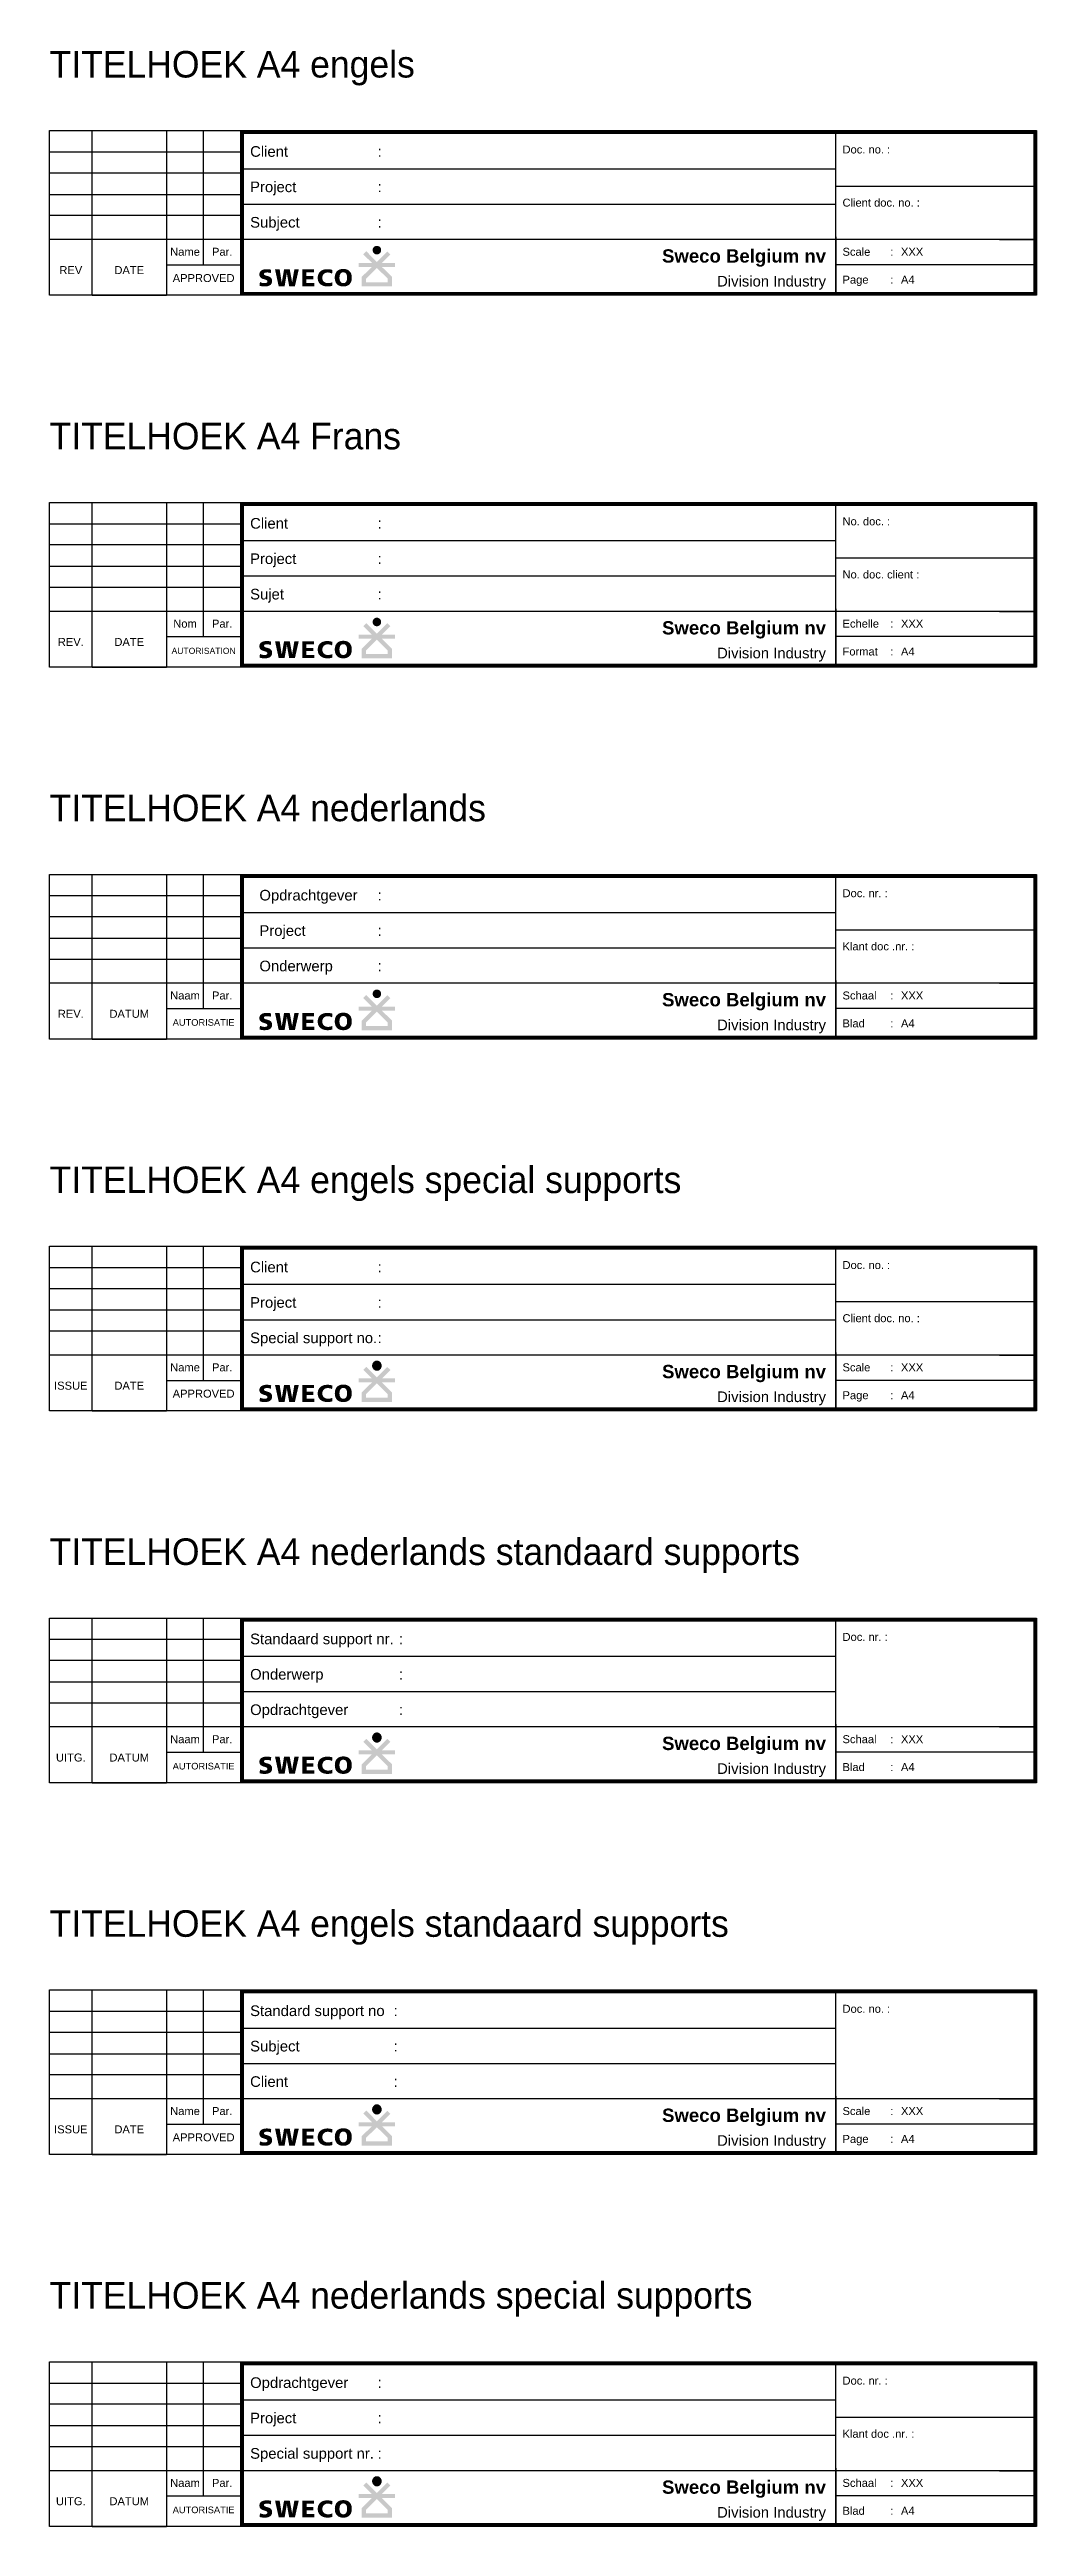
# Model space of a CAD drawing. Header units: millimetres. Extents: x 2206 to 2831, y 217 to 693.
# Drawn here: x 2645.5 to 2831.2, y 226.5 to 692.7 of the extents above; entities that cross this region are included whole.
import ezdxf
from ezdxf.enums import TextEntityAlignment as Align

# ---------------------------------------------------------------- set-up
doc = ezdxf.new("R2010")
doc.units = ezdxf.units.MM
doc.layers.add('TITEL', color=7, linetype='Continuous')
doc.styles.add('GMI_TITEL', font='arial.ttf')

msp = doc.modelspace()

# ---------------------------------------------------------------- texts
at = {"transparency": 33554687}
for s, p in [('TITELHOEK A4 engels', (2645.49, 687.46)), ('TITELHOEK A4 Frans', (2645.49, 617.46)), ('TITELHOEK A4 nederlands', (2645.49, 547.46)), ('TITELHOEK A4 engels special supports ', (2645.49, 477.46)), ('TITELHOEK A4 nederlands standaard supports ', (2645.49, 407.46)), ('TITELHOEK A4 engels standaard supports ', (2645.49, 337.46)), ('TITELHOEK A4 nederlands special supports ', (2645.49, 267.46))]:
    msp.add_text(s, height=5, dxfattribs=at).set_placement(p)

# ---------------------------------------------------------------- blocks, each defined once
blk = doc.blocks.new('A$C777E2D34')
h = blk.add_hatch(color=7)
h.paths.add_polyline_path([(19.25, 1.8), (19.25, -0.01), (24.93, -0.01), (24.93, 1.8), (23.03, 3.67), (25.5, 3.67), (25.5, 4.42), (23.02, 4.42), (24.62, 6.02), (24.05, 6.59), (22.08, 4.61), (20.09, 6.62), (19.53, 6.04), (21.16, 4.42), (18.68, 4.42), (18.68, 3.67), (21.14, 3.67)])
h.paths.add_polyline_path([(20.05, 0.79), (20.05, 1.46), (22.08, 3.49), (24.12, 1.46), (24.12, 0.79)], flags=16)
for color, points in [(256, [(21.4, 7.25), (21.38, 7.21), (21.35, 7.14), (21.34, 7.11), (21.31, 7.03), (21.3, 6.99), (21.3, 6.95), (21.29, 6.91), (21.29, 6.87), (21.29, 6.83), (21.29, 6.74), (21.3, 6.71), (21.3, 6.67), (21.31, 6.63), (21.34, 6.55), (21.35, 6.52), (21.37, 6.48), (21.38, 6.45), (21.43, 6.37), (21.47, 6.32), (21.52, 6.26), (21.55, 6.23), (21.58, 6.21), (21.61, 6.19), (21.64, 6.16), (21.67, 6.14), (21.71, 6.12), (21.74, 6.1), (21.78, 6.09), (21.81, 6.07), (21.89, 6.05), (21.93, 6.04), (22.01, 6.03), (22.05, 6.03), (22.13, 6.03), (22.17, 6.03), (22.25, 6.04), (22.29, 6.05), (22.37, 6.07), (22.45, 6.11), (22.47, 6.12), (22.51, 6.14), (22.54, 6.16), (22.6, 6.21), (22.63, 6.23), (22.69, 6.29), (22.71, 6.32), (22.76, 6.38), (22.78, 6.41), (22.82, 6.49), (22.85, 6.57), (22.87, 6.63), (22.88, 6.67), (22.88, 6.71), (22.89, 6.75), (22.89, 6.79), (22.89, 6.87), (22.89, 6.91), (22.88, 6.95), (22.87, 7.03), (22.85, 7.11), (22.83, 7.14), (22.82, 7.18), (22.8, 7.21), (22.78, 7.25), (22.76, 7.28), (22.73, 7.31), (22.71, 7.34), (22.69, 7.37), (22.66, 7.4), (22.6, 7.45), (22.54, 7.5), (22.51, 7.52), (22.47, 7.54), (22.4, 7.57), (22.33, 7.6), (22.25, 7.62), (22.21, 7.62), (22.17, 7.63), (22.13, 7.63), (22.05, 7.63), (21.97, 7.62), (21.93, 7.62), (21.89, 7.61), (21.85, 7.6), (21.81, 7.58), (21.78, 7.57), (21.71, 7.54), (21.67, 7.52), (21.64, 7.5), (21.61, 7.47), (21.58, 7.45), (21.52, 7.4), (21.47, 7.34), (21.45, 7.31), (21.42, 7.28)]), (7, [(0.94, 3.21), (0.88, 3.2), (0.76, 3.17), (0.65, 3.14), (0.59, 3.12), (0.49, 3.07), (0.44, 3.04), (0.39, 3.01), (0.34, 2.98), (0.29, 2.95), (0.25, 2.91), (0.21, 2.88), (0.14, 2.79), (0.1, 2.75), (0.08, 2.7), (0.05, 2.65), (0.03, 2.59), (0.01, 2.53), (0, 2.47), (-0.01, 2.41), (-0.02, 2.34), (-0.02, 2.27), (-0.02, 2.17), (-0.01, 2.08), (0.01, 1.99), (0.04, 1.91), (0.07, 1.84), (0.11, 1.77), (0.16, 1.71), (0.21, 1.66), (0.26, 1.61), (0.32, 1.57), (0.38, 1.53), (0.45, 1.5), (0.51, 1.47), (0.58, 1.44), (0.65, 1.41), (0.72, 1.39), (0.86, 1.35), (1.05, 1.29), (1.12, 1.26), (1.2, 1.24), (1.31, 1.18), (1.42, 1.09), (1.46, 1.01), (1.47, 0.89), (1.45, 0.84), (1.44, 0.79), (1.38, 0.71), (1.29, 0.66), (1.2, 0.64), (1.1, 0.62), (1, 0.61), (0.95, 0.61), (0.85, 0.61), (0.76, 0.62), (0.7, 0.63), (0.64, 0.64), (0.54, 0.66), (0.4, 0.69), (0.2, 0.77), (0.08, 0.82), (0.01, 0.12), (0.06, 0.1), (0.12, 0.09), (0.18, 0.07), (0.24, 0.06), (0.36, 0.04), (0.42, 0.02), (0.48, 0.02), (0.6, 0), (0.72, -0.01), (0.84, -0.01), (0.95, -0.01), (1.08, -0.01), (1.22, 0), (1.28, 0), (1.41, 0.02), (1.47, 0.03), (1.54, 0.04), (1.6, 0.06), (1.66, 0.08), (1.77, 0.12), (1.88, 0.17), (1.93, 0.19), (1.98, 0.22), (2.02, 0.26), (2.07, 0.29), (2.15, 0.37), (2.18, 0.42), (2.25, 0.51), (2.3, 0.62), (2.32, 0.68), (2.34, 0.74), (2.35, 0.81), (2.36, 0.88), (2.36, 0.95), (2.37, 1.02), (2.36, 1.13), (2.35, 1.22), (2.33, 1.31), (2.3, 1.39), (2.27, 1.46), (2.22, 1.53), (2.18, 1.59), (2.13, 1.64), (2.07, 1.69), (2.01, 1.73), (1.95, 1.77), (1.89, 1.81), (1.82, 1.84), (1.75, 1.87), (1.67, 1.89), (1.6, 1.92), (1.46, 1.96), (1.32, 2), (1.26, 2.02), (1.14, 2.05), (1.08, 2.08), (0.99, 2.12), (0.9, 2.19), (0.85, 2.28), (0.84, 2.39), (0.86, 2.43), (0.88, 2.47), (0.94, 2.54), (1.03, 2.58), (1.16, 2.61), (1.25, 2.61), (1.35, 2.62), (1.43, 2.62), (1.52, 2.62), (1.67, 2.61), (1.79, 2.59), (1.94, 2.55), (2.02, 2.53), (2.12, 2.48), (2.19, 3.14), (2.1, 3.16), (2, 3.18), (1.91, 3.2), (1.8, 3.22), (1.7, 3.23), (1.59, 3.24), (1.48, 3.24), (1.36, 3.24), (1.24, 3.24), (1.12, 3.23), (1, 3.22)]), (7, [(4.17, 0.78), (3.79, 3.21), (2.92, 3.21), (3.61, 0.02), (4.72, 0.02), (5.14, 2.48), (5.59, 0.02), (6.66, 0.02), (7.39, 3.21), (6.56, 3.21), (6.14, 0.78), (5.69, 3.21), (4.62, 3.21), (4.2, 0.78)]), (7, [(10.3, 0.02), (10.3, 0.64), (8.84, 0.64), (8.84, 1.34), (10.16, 1.34), (10.16, 1.96), (8.84, 1.96), (8.84, 2.62), (10.26, 2.62), (10.26, 3.21), (8.05, 3.21), (8.05, 0.02)]), (7, [(12.63, -0.01), (12.71, -0.01), (12.87, -0.01), (12.94, -0.01), (13.01, -0.01), (13.08, 0), (13.21, 0.01), (13.32, 0.03), (13.43, 0.05), (13.54, 0.07), (13.63, 0.1), (13.73, 0.12), (13.69, 0.78), (13.6, 0.75), (13.5, 0.71), (13.34, 0.66), (13.2, 0.64), (13.07, 0.62), (13, 0.61), (12.95, 0.61), (12.9, 0.61), (12.81, 0.61), (12.72, 0.62), (12.67, 0.63), (12.59, 0.64), (12.51, 0.66), (12.47, 0.68), (12.38, 0.71), (12.33, 0.74), (12.27, 0.77), (12.2, 0.82), (12.16, 0.85), (12.1, 0.9), (12.01, 0.99), (11.93, 1.12), (11.88, 1.23), (11.85, 1.36), (11.83, 1.44), (11.83, 1.5), (11.82, 1.56), (11.82, 1.61), (11.82, 1.7), (11.83, 1.8), (11.85, 1.88), (11.86, 1.92), (11.9, 2.03), (11.94, 2.11), (11.96, 2.15), (11.98, 2.19), (12.02, 2.24), (12.08, 2.32), (12.14, 2.37), (12.19, 2.42), (12.25, 2.45), (12.29, 2.48), (12.33, 2.5), (12.4, 2.54), (12.47, 2.56), (12.51, 2.58), (12.63, 2.6), (12.79, 2.62), (12.88, 2.62), (13, 2.61), (13.08, 2.6), (13.18, 2.58), (13.29, 2.55), (13.35, 2.54), (13.4, 2.52), (13.45, 2.5), (13.5, 2.48), (13.55, 2.46), (13.6, 2.43), (13.66, 2.41), (13.73, 3.1), (13.61, 3.13), (13.49, 3.15), (13.37, 3.18), (13.26, 3.2), (13.14, 3.22), (13.02, 3.23), (12.91, 3.24), (12.79, 3.24), (12.69, 3.24), (12.6, 3.24), (12.51, 3.23), (12.41, 3.22), (12.32, 3.2), (12.23, 3.19), (12.15, 3.17), (12.07, 3.14), (11.98, 3.12), (11.9, 3.09), (11.83, 3.05), (11.75, 3.02), (11.68, 2.98), (11.61, 2.94), (11.55, 2.89), (11.48, 2.84), (11.42, 2.79), (11.37, 2.74), (11.31, 2.68), (11.21, 2.55), (11.17, 2.48), (11.13, 2.41), (11.09, 2.34), (11.06, 2.26), (11.04, 2.18), (11.01, 2.09), (10.99, 2), (10.98, 1.91), (10.96, 1.81), (10.96, 1.72), (10.96, 1.61), (10.96, 1.5), (10.97, 1.4), (10.98, 1.29), (11, 1.2), (11.02, 1.1), (11.05, 1.01), (11.08, 0.93), (11.12, 0.85), (11.16, 0.77), (11.21, 0.7), (11.25, 0.63), (11.31, 0.57), (11.36, 0.51), (11.42, 0.45), (11.48, 0.4), (11.55, 0.35), (11.62, 0.3), (11.68, 0.26), (11.76, 0.22), (11.83, 0.18), (11.9, 0.15), (11.98, 0.12), (12.06, 0.09), (12.14, 0.07), (12.22, 0.05), (12.3, 0.03), (12.38, 0.02), (12.46, 0.01), (12.54, 0)])]:
    blk.add_hatch(color=color).paths.add_polyline_path(points)
h = blk.add_hatch(color=7)
h.paths.add_polyline_path([(15.77, -0.02), (15.87, -0.01), (15.96, -0.01), (16.05, 0), (16.14, 0.01), (16.22, 0.03), (16.3, 0.05), (16.38, 0.07), (16.46, 0.1), (16.6, 0.16), (16.67, 0.2), (16.73, 0.24), (16.8, 0.28), (16.85, 0.32), (16.96, 0.43), (17.01, 0.48), (17.05, 0.54), (17.1, 0.6), (17.14, 0.66), (17.17, 0.73), (17.21, 0.8), (17.24, 0.87), (17.27, 0.95), (17.29, 1.02), (17.31, 1.1), (17.33, 1.18), (17.34, 1.27), (17.35, 1.36), (17.36, 1.45), (17.37, 1.54), (17.37, 1.63), (17.37, 1.73), (17.36, 1.82), (17.35, 1.91), (17.34, 2), (17.33, 2.08), (17.31, 2.16), (17.29, 2.24), (17.27, 2.32), (17.24, 2.4), (17.21, 2.47), (17.18, 2.54), (17.14, 2.6), (17.1, 2.67), (17.06, 2.73), (17.01, 2.79), (16.96, 2.84), (16.91, 2.89), (16.86, 2.94), (16.8, 2.99), (16.74, 3.03), (16.67, 3.07), (16.54, 3.14), (16.46, 3.17), (16.38, 3.2), (16.31, 3.22), (16.23, 3.24), (16.14, 3.25), (16.05, 3.27), (15.96, 3.28), (15.87, 3.28), (15.77, 3.28), (15.67, 3.28), (15.58, 3.28), (15.49, 3.27), (15.4, 3.25), (15.31, 3.24), (15.23, 3.22), (15.15, 3.2), (15.07, 3.17), (15, 3.14), (14.93, 3.1), (14.86, 3.07), (14.8, 3.03), (14.74, 2.99), (14.68, 2.94), (14.63, 2.89), (14.52, 2.79), (14.48, 2.73), (14.44, 2.67), (14.4, 2.6), (14.36, 2.54), (14.33, 2.47), (14.3, 2.4), (14.27, 2.32), (14.25, 2.24), (14.23, 2.16), (14.21, 2.08), (14.19, 2), (14.18, 1.91), (14.17, 1.82), (14.17, 1.73), (14.17, 1.63), (14.17, 1.54), (14.17, 1.45), (14.18, 1.36), (14.19, 1.27), (14.21, 1.18), (14.23, 1.1), (14.25, 1.02), (14.27, 0.95), (14.3, 0.87), (14.33, 0.8), (14.36, 0.73), (14.4, 0.66), (14.44, 0.6), (14.48, 0.54), (14.53, 0.48), (14.58, 0.43), (14.63, 0.38), (14.68, 0.32), (14.74, 0.28), (14.8, 0.24), (14.87, 0.2), (14.93, 0.16), (15.01, 0.13), (15.08, 0.1), (15.15, 0.07), (15.23, 0.05), (15.32, 0.03), (15.4, 0.01), (15.49, 0), (15.58, -0.01), (15.67, -0.01)])
h.paths.add_polyline_path([(15.77, 0.61), (15.68, 0.62), (15.63, 0.63), (15.57, 0.64), (15.51, 0.66), (15.46, 0.68), (15.36, 0.75), (15.31, 0.8), (15.27, 0.84), (15.24, 0.89), (15.21, 0.93), (15.19, 0.96), (15.16, 1.03), (15.14, 1.08), (15.11, 1.14), (15.1, 1.21), (15.08, 1.26), (15.07, 1.35), (15.05, 1.5), (15.05, 1.63), (15.05, 1.73), (15.06, 1.9), (15.08, 2.02), (15.11, 2.13), (15.14, 2.2), (15.15, 2.24), (15.17, 2.28), (15.19, 2.31), (15.22, 2.36), (15.27, 2.44), (15.34, 2.5), (15.46, 2.59), (15.57, 2.63), (15.69, 2.65), (15.77, 2.65), (15.82, 2.65), (15.86, 2.65), (15.95, 2.63), (16.04, 2.6), (16.15, 2.54), (16.19, 2.5), (16.23, 2.47), (16.28, 2.41), (16.32, 2.37), (16.35, 2.31), (16.39, 2.23), (16.41, 2.16), (16.43, 2.1), (16.45, 2.02), (16.48, 1.86), (16.49, 1.67), (16.49, 1.46), (16.46, 1.27), (16.44, 1.21), (16.43, 1.15), (16.38, 1.03), (16.35, 0.96), (16.32, 0.91), (16.25, 0.82), (16.16, 0.74), (16.08, 0.68), (16.03, 0.66), (15.98, 0.64), (15.86, 0.62), (15.82, 0.61)], flags=16)
blk = doc.blocks.new('TH-GI-A4-E')
at = {"layer": 'TITEL', "transparency": 33554687}
for p, q in [((-177.75, 0), (-177.75, 31)), ((-163.75, 31), (-163.75, 0)), ((-156.75, 5.75), (-156.75, 31)), ((-37.75, 0.5), (-37.75, 30.5)), ((-185.75, 27), (-149.75, 27)), ((-149.25, 23.83), (-37.75, 23.83)), ((-149.75, 23), (-185.75, 23)), ((-185.75, 19), (-149.75, 19)), ((-0.5, 20.5), (-37.75, 20.5)), ((-149.75, 15), (-185.75, 15)), ((-149.25, 17.17), (-37.75, 17.17)), ((-149.75, 10.5), (-185.75, 10.5)), ((-0.5, 10.5), (-149.25, 10.5)), ((-37.75, 11), (-37.75, 0.5)), ((-6.96, 10.5), (-0.5, 10.5)), ((-163.75, 5.75), (-149.75, 5.75)), ((-0.5, 5.75), (-37.75, 5.75)), ((-177.75, 0), (-163.75, 0))]:
    blk.add_line(p, q, dxfattribs=at)
for points in [[(-149.75, 0), (-185.75, 0), (-185.75, 31), (-149.75, 31)], [(-149.75, 31), (0, 31), (0, 0), (-149.75, 0)], [(-149.25, 30.5), (-0.5, 30.5), (-0.5, 0.5), (-149.25, 0.5)]]:
    blk.add_lwpolyline(points, close=True, dxfattribs=at)
at = {"layer": 'TITEL', "transparency": 33554687, "const_width": 0.5}
blk.add_lwpolyline([(-149.5, 30.75), (-149.5, 0.25), (-0.25, 0.25), (-0.25, 30.75)], close=True, dxfattribs=at)
at = {"transparency": 33554687}
blk.add_blockref('A$C777E2D34', (-146.23, 1.68), dxfattribs=at)
at = {"layer": 'TITEL', "transparency": 33554687, "style": 'GMI_TITEL'}
for s, height, p in [('Client', 2, (-148, 26.08)), ('Doc. no. :', 1.5, (-36.5, 26.7)), (':', 2, (-124, 26.08)), ('Project', 2, (-148, 19.42)), (':', 2, (-124, 19.42)), ('Subject', 2, (-148, 12.75)), (':', 2, (-124, 12.75)), ('Client doc. no. :', 1.5, (-36.5, 16.7)), ('Scale', 1.5, (-36.5, 7.45)), (':', 1.5, (-27.5, 7.45)), ('Page', 1.5, (-36.5, 2.2)), (':', 1.5, (-27.5, 2.2))]:
    blk.add_text(s, height=height, dxfattribs=at).set_placement(p)
for s, p in [('REV', (-181.75, 4)), ('DATE', (-170.75, 4)), ('Name', (-160.25, 7.45)), ('Par.', (-153.25, 7.45)), ('APPROVED', (-156.75, 2.5))]:
    blk.add_text(s, height=1.5, dxfattribs=at).set_placement(p, align=Align.CENTER)
at = {"layer": 'TITEL', "transparency": 33554687, "attachment_point": 3, "style": 'GMI_TITEL'}
for s, width, insert, char_height in [('\\pt35;{\\fArial|b1|i0|c0|p34;Sweco Belgium nv}', 33.3702, (-39.61, 8.66), 2.5), ('\\pt28;Division Industry', 25.1013, (-39.61, 3.66), 2)]:
    blk.add_mtext_dynamic_manual_height_columns(s, width=width, gutter_width=12.5, heights=[0], dxfattribs=dict(at, insert=insert, char_height=char_height))
at = {"layer": 'TITEL', "transparency": 33554687, "style": 'GMI_TITEL'}
for tag, p in [('REV', (-181.75, 28)), ('DATE', (-170.75, 28)), ('BY', (-160.25, 28)), ('REV', (-181.75, 24)), ('DATE', (-170.75, 24)), ('BY', (-160.25, 24)), ('REV', (-181.75, 20)), ('DATE', (-170.75, 20)), ('BY', (-160.25, 20)), ('REV', (-181.75, 16)), ('DATE', (-170.75, 16)), ('BY', (-160.25, 16)), ('REV', (-181.75, 12)), ('DATE', (-170.75, 12)), ('BY', (-160.25, 12))]:
    blk.add_attdef(tag, text='', height=1.5, dxfattribs=at).set_placement(p, align=Align.CENTER)
for tag, p, height in [('CLIENT', (-120, 26.08), 2), ('DOCNR.', (-36.5, 22.7), 2), ('PROJECT', (-120, 19.42), 2), ('SUBJECT1', (-120, 12.75), 2), ('DOCNRCLIENT.', (-36.5, 12.7), 2), ('SCALE', (-25.5, 7.45), 1.5), ('SIZE', (-25.5, 2.2), 1.5)]:
    blk.add_attdef(tag, p, '', height=height, dxfattribs=at)
blk = doc.blocks.new('TH-GI-A4-F')
at = {"layer": 'TITEL', "transparency": 33554687}
for p, q in [((-177.75, 0), (-177.75, 31)), ((-163.75, 31), (-163.75, 0)), ((-156.75, 5.75), (-156.75, 31)), ((-37.75, 0.5), (-37.75, 30.5)), ((-185.75, 27), (-149.75, 27)), ((-149.25, 23.83), (-37.75, 23.83)), ((-149.75, 23), (-185.75, 23)), ((-185.75, 19), (-149.75, 19)), ((-0.5, 20.5), (-37.75, 20.5)), ((-149.75, 15), (-185.75, 15)), ((-149.25, 17.17), (-37.75, 17.17)), ((-149.75, 10.5), (-185.75, 10.5)), ((-0.5, 10.5), (-149.25, 10.5)), ((-37.75, 11), (-37.75, 0.5)), ((-6.96, 10.5), (-0.5, 10.5)), ((-163.75, 5.75), (-149.75, 5.75)), ((-0.5, 5.75), (-37.75, 5.75)), ((-177.75, 0), (-163.75, 0))]:
    blk.add_line(p, q, dxfattribs=at)
for points in [[(-149.75, 0), (-185.75, 0), (-185.75, 31), (-149.75, 31)], [(-149.75, 31), (0, 31), (0, 0), (-149.75, 0)], [(-149.25, 30.5), (-0.5, 30.5), (-0.5, 0.5), (-149.25, 0.5)]]:
    blk.add_lwpolyline(points, close=True, dxfattribs=at)
at = {"layer": 'TITEL', "transparency": 33554687, "const_width": 0.5}
blk.add_lwpolyline([(-149.5, 30.75), (-149.5, 0.25), (-0.25, 0.25), (-0.25, 30.75)], close=True, dxfattribs=at)
at = {"transparency": 33554687}
blk.add_blockref('A$C777E2D34', (-146.23, 1.68), dxfattribs=at)
at = {"layer": 'TITEL', "transparency": 33554687, "style": 'GMI_TITEL'}
for s, height, p in [('Client', 2, (-148, 26.08)), ('No. doc. :', 1.5, (-36.5, 26.7)), (':', 2, (-124, 26.08)), ('Project', 2, (-148, 19.42)), (':', 2, (-124, 19.42)), ('Sujet', 2, (-148, 12.75)), (':', 2, (-124, 12.75)), ('No. doc. client :', 1.5, (-36.5, 16.7)), ('Echelle', 1.5, (-36.5, 7.45)), (':', 1.5, (-27.5, 7.45)), ('Format', 1.5, (-36.5, 2.2)), (':', 1.5, (-27.5, 2.2))]:
    blk.add_text(s, height=height, dxfattribs=at).set_placement(p)
for s, height, p in [('REV.', 1.5, (-181.75, 4)), ('DATE', 1.5, (-170.75, 4)), ('Nom', 1.5, (-160.25, 7.45)), ('Par.', 1.5, (-153.25, 7.45)), ('AUTORISATION', 1.15, (-156.75, 2.5))]:
    blk.add_text(s, height=height, dxfattribs=at).set_placement(p, align=Align.CENTER)
at = {"layer": 'TITEL', "transparency": 33554687, "attachment_point": 3, "style": 'GMI_TITEL'}
for s, width, insert, char_height in [('\\pt35;{\\fArial|b1|i0|c0|p34;Sweco Belgium nv}', 33.3702, (-39.61, 8.66), 2.5), ('\\pt28;Division Industry', 25.1013, (-39.61, 3.66), 2)]:
    blk.add_mtext_dynamic_manual_height_columns(s, width=width, gutter_width=12.5, heights=[0], dxfattribs=dict(at, insert=insert, char_height=char_height))
at = {"layer": 'TITEL', "transparency": 33554687, "style": 'GMI_TITEL'}
for tag, p in [('REVISION', (-181.75, 28)), ('DATE', (-170.75, 28)), ('PAR', (-160.25, 28)), ('REVISION', (-181.75, 24)), ('DATE', (-170.75, 24)), ('PAR', (-160.25, 24)), ('REVISION', (-181.75, 20)), ('DATE', (-170.75, 20)), ('PAR', (-160.25, 20)), ('REVISION', (-181.75, 16)), ('DATE', (-170.75, 16)), ('PAR', (-160.25, 16)), ('REVISION', (-181.75, 12)), ('DATE', (-170.75, 12)), ('PAR', (-160.25, 12))]:
    blk.add_attdef(tag, text='', height=1.5, dxfattribs=at).set_placement(p, align=Align.CENTER)
for tag, p, height in [('CLIENT', (-120, 26.08), 2), ('NR.DOC', (-36.5, 22.7), 2), ('PROJECT', (-120, 19.42), 2), ('SUJET1', (-120, 12.75), 2), ('NRDOCCLIENT', (-36.5, 12.7), 2), ('ECHELLE', (-25.5, 7.45), 1.5), ('FORMAT', (-25.5, 2.2), 1.5)]:
    blk.add_attdef(tag, p, '', height=height, dxfattribs=at)
blk = doc.blocks.new('TH-GI-A4-N')
at = {"layer": 'TITEL', "transparency": 33554687}
for p, q in [((-177.75, 0), (-177.75, 31)), ((-163.75, 31), (-163.75, 0)), ((-156.75, 5.75), (-156.75, 31)), ((-37.75, 0.5), (-37.75, 30.5)), ((-185.75, 27), (-149.75, 27)), ((-149.25, 23.83), (-37.75, 23.83)), ((-149.75, 23), (-185.75, 23)), ((-185.75, 19), (-149.75, 19)), ((-0.5, 20.5), (-37.75, 20.5)), ((-149.75, 15), (-185.75, 15)), ((-149.25, 17.17), (-37.75, 17.17)), ((-149.75, 10.5), (-185.75, 10.5)), ((-0.5, 10.5), (-149.25, 10.5)), ((-37.75, 11), (-37.75, 0.5)), ((-6.96, 10.5), (-0.5, 10.5)), ((-163.75, 5.75), (-149.75, 5.75)), ((-0.5, 5.75), (-37.75, 5.75)), ((-177.75, 0), (-163.75, 0))]:
    blk.add_line(p, q, dxfattribs=at)
for points in [[(-149.75, 0), (-185.75, 0), (-185.75, 31), (-149.75, 31)], [(-149.75, 31), (0, 31), (0, 0), (-149.75, 0)], [(-149.25, 30.5), (-0.5, 30.5), (-0.5, 0.5), (-149.25, 0.5)]]:
    blk.add_lwpolyline(points, close=True, dxfattribs=at)
at = {"layer": 'TITEL', "transparency": 33554687, "const_width": 0.5}
blk.add_lwpolyline([(-149.5, 30.75), (-149.5, 0.25), (-0.25, 0.25), (-0.25, 30.75)], close=True, dxfattribs=at)
at = {"transparency": 33554687}
blk.add_blockref('A$C777E2D34', (-146.23, 1.68), dxfattribs=at)
at = {"layer": 'TITEL', "transparency": 33554687, "style": 'GMI_TITEL'}
for s, height, p in [('Opdrachtgever', 2, (-146.25, 26.08)), ('Doc. nr. :', 1.5, (-36.5, 26.7)), (':', 2, (-124, 26.08)), ('Project', 2, (-146.25, 19.42)), (':', 2, (-124, 19.42)), ('Onderwerp', 2, (-146.25, 12.75)), (':', 2, (-124, 12.75)), ('Klant doc .nr. :', 1.5, (-36.5, 16.7)), ('Schaal', 1.5, (-36.5, 7.45)), (':', 1.5, (-27.5, 7.45)), ('Blad', 1.5, (-36.5, 2.2)), (':', 1.5, (-27.5, 2.2))]:
    blk.add_text(s, height=height, dxfattribs=at).set_placement(p)
for s, height, p in [('REV.', 1.5, (-181.75, 4)), ('DATUM', 1.5, (-170.75, 4)), ('Naam', 1.5, (-160.25, 7.45)), ('Par.', 1.5, (-153.25, 7.45)), ('AUTORISATIE', 1.25, (-156.75, 2.5))]:
    blk.add_text(s, height=height, dxfattribs=at).set_placement(p, align=Align.CENTER)
at = {"layer": 'TITEL', "transparency": 33554687, "attachment_point": 3, "style": 'GMI_TITEL'}
for s, width, insert, char_height in [('\\pt35;{\\fArial|b1|i0|c0|p34;Sweco Belgium nv}', 33.3702, (-39.61, 8.66), 2.5), ('\\pt28;Division Industry', 25.1013, (-39.61, 3.66), 2)]:
    blk.add_mtext_dynamic_manual_height_columns(s, width=width, gutter_width=12.5, heights=[0], dxfattribs=dict(at, insert=insert, char_height=char_height))
at = {"layer": 'TITEL', "transparency": 33554687, "style": 'GMI_TITEL'}
for tag, p in [('REVISIE', (-181.75, 28)), ('DATUM', (-170.75, 28)), ('DOOR', (-160.25, 28)), ('REVISIE', (-181.75, 24)), ('DATUM', (-170.75, 24)), ('DOOR', (-160.25, 24)), ('REVISIE', (-181.75, 20)), ('DATUM', (-170.75, 20)), ('DOOR', (-160.25, 20)), ('REVISIE', (-181.75, 16)), ('DATUM', (-170.75, 16)), ('DOOR', (-160.25, 16)), ('REVISIE', (-181.75, 12)), ('DATUM', (-170.75, 12)), ('DOOR', (-160.25, 12))]:
    blk.add_attdef(tag, text='', height=1.5, dxfattribs=at).set_placement(p, align=Align.CENTER)
for tag, p, height in [('OPDRACHTGEVER', (-120, 26.08), 2), ('DOCNR.', (-36.5, 22.7), 2), ('PROJECT', (-120, 19.42), 2), ('ONDERW', (-120, 12.75), 2), ('DOCNRKLANT.', (-36.5, 12.7), 2), ('SCHAAL', (-25.5, 7.45), 1.5), ('BLAD', (-25.5, 2.2), 1.5)]:
    blk.add_attdef(tag, p, '', height=height, dxfattribs=at)
blk = doc.blocks.new('A$C48CE63B9')
h = blk.add_hatch(color=7)
h.paths.add_polyline_path([(20.52, 2.78), (20.52, 0.96), (26.2, 0.96), (26.2, 2.78), (24.3, 4.65), (26.77, 4.65), (26.77, 5.4), (24.3, 5.4), (25.9, 7), (25.32, 7.56), (23.35, 5.59), (21.37, 7.59), (20.8, 7.02), (22.43, 5.4), (19.96, 5.4), (19.96, 4.65), (22.42, 4.65)])
h.paths.add_polyline_path([(21.32, 1.77), (21.32, 2.44), (23.35, 4.46), (25.4, 2.44), (25.4, 1.77)], flags=16)
for color, points in [(256, [(22.68, 8.22), (22.66, 8.19), (22.62, 8.12), (22.61, 8.08), (22.59, 8.01), (22.58, 7.97), (22.57, 7.93), (22.56, 7.89), (22.56, 7.85), (22.56, 7.81), (22.56, 7.72), (22.57, 7.68), (22.58, 7.65), (22.59, 7.61), (22.61, 7.53), (22.62, 7.49), (22.64, 7.46), (22.66, 7.43), (22.7, 7.35), (22.74, 7.3), (22.79, 7.24), (22.82, 7.21), (22.85, 7.19), (22.88, 7.16), (22.91, 7.14), (22.95, 7.12), (22.98, 7.1), (23.02, 7.08), (23.05, 7.07), (23.09, 7.05), (23.16, 7.03), (23.2, 7.02), (23.28, 7.01), (23.32, 7), (23.4, 7), (23.45, 7.01), (23.53, 7.02), (23.56, 7.03), (23.64, 7.05), (23.73, 7.09), (23.75, 7.1), (23.78, 7.12), (23.81, 7.14), (23.88, 7.19), (23.9, 7.21), (23.96, 7.27), (23.98, 7.3), (24.03, 7.36), (24.05, 7.39), (24.09, 7.47), (24.13, 7.55), (24.14, 7.61), (24.15, 7.65), (24.16, 7.68), (24.16, 7.72), (24.17, 7.77), (24.17, 7.85), (24.16, 7.89), (24.16, 7.93), (24.14, 8.01), (24.12, 8.08), (24.1, 8.12), (24.09, 8.15), (24.07, 8.19), (24.05, 8.22), (24.03, 8.26), (24.01, 8.29), (23.98, 8.32), (23.96, 8.35), (23.93, 8.38), (23.88, 8.43), (23.81, 8.48), (23.78, 8.49), (23.75, 8.52), (23.68, 8.55), (23.6, 8.58), (23.53, 8.6), (23.49, 8.6), (23.45, 8.61), (23.4, 8.61), (23.32, 8.61), (23.24, 8.6), (23.2, 8.6), (23.16, 8.59), (23.12, 8.58), (23.09, 8.56), (23.05, 8.55), (22.98, 8.52), (22.95, 8.49), (22.91, 8.48), (22.88, 8.45), (22.85, 8.43), (22.79, 8.38), (22.74, 8.32), (22.72, 8.29), (22.7, 8.26)]), (7, [(2.22, 4.18), (2.16, 4.18), (2.04, 4.15), (1.92, 4.11), (1.87, 4.09), (1.76, 4.05), (1.71, 4.02), (1.66, 3.99), (1.61, 3.96), (1.57, 3.93), (1.52, 3.89), (1.48, 3.85), (1.41, 3.77), (1.38, 3.72), (1.35, 3.67), (1.32, 3.62), (1.3, 3.57), (1.28, 3.51), (1.27, 3.45), (1.26, 3.39), (1.25, 3.32), (1.25, 3.25), (1.25, 3.15), (1.27, 3.05), (1.29, 2.97), (1.31, 2.89), (1.35, 2.82), (1.39, 2.75), (1.43, 2.69), (1.48, 2.64), (1.54, 2.59), (1.59, 2.55), (1.66, 2.51), (1.72, 2.48), (1.79, 2.44), (1.86, 2.42), (1.93, 2.39), (1.99, 2.37), (2.13, 2.32), (2.33, 2.27), (2.39, 2.24), (2.48, 2.21), (2.59, 2.16), (2.69, 2.07), (2.73, 1.98), (2.74, 1.86), (2.73, 1.82), (2.72, 1.77), (2.65, 1.69), (2.56, 1.64), (2.47, 1.61), (2.37, 1.6), (2.27, 1.59), (2.22, 1.59), (2.12, 1.59), (2.03, 1.6), (1.97, 1.61), (1.91, 1.62), (1.81, 1.64), (1.68, 1.67), (1.48, 1.75), (1.36, 1.79), (1.28, 1.1), (1.34, 1.08), (1.39, 1.07), (1.45, 1.05), (1.51, 1.04), (1.63, 1.01), (1.69, 1), (1.75, 0.99), (1.87, 0.98), (2, 0.97), (2.11, 0.97), (2.22, 0.97), (2.36, 0.97), (2.49, 0.97), (2.55, 0.98), (2.69, 1), (2.75, 1.01), (2.81, 1.02), (2.87, 1.04), (2.93, 1.05), (3.04, 1.09), (3.15, 1.15), (3.2, 1.17), (3.25, 1.2), (3.3, 1.24), (3.34, 1.27), (3.42, 1.35), (3.46, 1.39), (3.52, 1.49), (3.57, 1.6), (3.59, 1.66), (3.61, 1.72), (3.62, 1.79), (3.63, 1.85), (3.64, 1.93), (3.64, 2), (3.63, 2.11), (3.62, 2.2), (3.6, 2.29), (3.57, 2.37), (3.54, 2.44), (3.5, 2.5), (3.45, 2.56), (3.4, 2.62), (3.35, 2.67), (3.29, 2.71), (3.22, 2.75), (3.16, 2.79), (3.09, 2.82), (3.02, 2.85), (2.95, 2.87), (2.88, 2.89), (2.73, 2.94), (2.6, 2.98), (2.53, 2.99), (2.42, 3.03), (2.36, 3.06), (2.27, 3.09), (2.17, 3.16), (2.12, 3.25), (2.11, 3.36), (2.13, 3.41), (2.15, 3.45), (2.22, 3.52), (2.3, 3.55), (2.44, 3.59), (2.52, 3.59), (2.62, 3.6), (2.71, 3.6), (2.79, 3.6), (2.95, 3.59), (3.06, 3.57), (3.21, 3.53), (3.29, 3.5), (3.4, 3.46), (3.47, 4.12), (3.38, 4.14), (3.28, 4.16), (3.18, 4.18), (3.08, 4.19), (2.97, 4.2), (2.86, 4.21), (2.75, 4.22), (2.63, 4.22), (2.52, 4.22), (2.4, 4.21), (2.28, 4.2)]), (7, [(5.44, 1.76), (5.06, 4.18), (4.19, 4.18), (4.89, 1), (6, 1), (6.41, 3.46), (6.86, 1), (7.93, 1), (8.66, 4.18), (7.83, 4.18), (7.41, 1.76), (6.96, 4.18), (5.89, 4.18), (5.47, 1.76)]), (7, [(11.57, 1), (11.57, 1.62), (10.12, 1.62), (10.12, 2.31), (11.43, 2.31), (11.43, 2.94), (10.12, 2.94), (10.12, 3.6), (11.54, 3.6), (11.54, 4.18), (9.32, 4.18), (9.32, 1)]), (7, [(13.9, 0.97), (13.98, 0.97), (14.14, 0.97), (14.21, 0.97), (14.28, 0.97), (14.35, 0.98), (14.48, 0.99), (14.6, 1.01), (14.71, 1.03), (14.81, 1.05), (14.91, 1.08), (15, 1.1), (14.96, 1.76), (14.87, 1.72), (14.78, 1.69), (14.62, 1.64), (14.48, 1.62), (14.35, 1.6), (14.27, 1.59), (14.22, 1.59), (14.17, 1.59), (14.08, 1.59), (14, 1.6), (13.94, 1.61), (13.87, 1.62), (13.79, 1.64), (13.74, 1.66), (13.66, 1.69), (13.6, 1.72), (13.55, 1.74), (13.47, 1.79), (13.43, 1.83), (13.37, 1.88), (13.29, 1.97), (13.21, 2.09), (13.16, 2.21), (13.12, 2.33), (13.11, 2.42), (13.1, 2.48), (13.09, 2.54), (13.09, 2.59), (13.09, 2.68), (13.11, 2.78), (13.12, 2.85), (13.14, 2.9), (13.17, 3.01), (13.21, 3.09), (13.23, 3.13), (13.26, 3.17), (13.29, 3.22), (13.35, 3.29), (13.41, 3.35), (13.46, 3.39), (13.52, 3.43), (13.56, 3.46), (13.6, 3.48), (13.67, 3.52), (13.74, 3.54), (13.79, 3.56), (13.9, 3.58), (14.06, 3.6), (14.15, 3.6), (14.28, 3.59), (14.36, 3.58), (14.46, 3.56), (14.56, 3.53), (14.62, 3.52), (14.67, 3.5), (14.72, 3.48), (14.77, 3.46), (14.83, 3.44), (14.88, 3.41), (14.93, 3.39), (15, 4.08), (14.88, 4.11), (14.76, 4.13), (14.65, 4.16), (14.53, 4.18), (14.41, 4.19), (14.3, 4.21), (14.18, 4.22), (14.06, 4.22), (13.97, 4.22), (13.87, 4.21), (13.78, 4.2), (13.69, 4.19), (13.6, 4.18), (13.51, 4.16), (13.42, 4.14), (13.34, 4.12), (13.26, 4.09), (13.18, 4.07), (13.1, 4.03), (13.03, 4), (12.96, 3.96), (12.89, 3.91), (12.82, 3.87), (12.76, 3.82), (12.7, 3.77), (12.64, 3.71), (12.58, 3.65), (12.49, 3.53), (12.45, 3.46), (12.41, 3.39), (12.37, 3.31), (12.34, 3.24), (12.31, 3.15), (12.29, 3.07), (12.27, 2.98), (12.25, 2.89), (12.24, 2.79), (12.23, 2.69), (12.23, 2.59), (12.23, 2.48), (12.24, 2.37), (12.25, 2.27), (12.27, 2.17), (12.29, 2.08), (12.32, 1.99), (12.36, 1.91), (12.39, 1.83), (12.43, 1.75), (12.48, 1.68), (12.53, 1.61), (12.58, 1.54), (12.64, 1.48), (12.7, 1.43), (12.76, 1.37), (12.82, 1.32), (12.89, 1.28), (12.96, 1.23), (13.03, 1.2), (13.1, 1.16), (13.18, 1.13), (13.25, 1.1), (13.33, 1.07), (13.41, 1.05), (13.49, 1.03), (13.57, 1.01), (13.66, 1), (13.74, 0.99), (13.82, 0.97)])]:
    blk.add_hatch(color=color).paths.add_polyline_path(points)
h = blk.add_hatch(color=7)
h.paths.add_polyline_path([(17.04, 0.96), (17.14, 0.96), (17.23, 0.97), (17.32, 0.98), (17.41, 0.99), (17.5, 1.01), (17.58, 1.03), (17.66, 1.05), (17.73, 1.07), (17.87, 1.14), (17.94, 1.17), (18.01, 1.21), (18.07, 1.26), (18.13, 1.3), (18.23, 1.4), (18.28, 1.46), (18.33, 1.52), (18.37, 1.58), (18.41, 1.64), (18.45, 1.71), (18.48, 1.78), (18.51, 1.85), (18.54, 1.92), (18.56, 2), (18.58, 2.08), (18.6, 2.16), (18.62, 2.25), (18.63, 2.34), (18.64, 2.42), (18.64, 2.52), (18.64, 2.61), (18.64, 2.7), (18.64, 2.8), (18.63, 2.89), (18.62, 2.97), (18.6, 3.06), (18.58, 3.14), (18.56, 3.22), (18.54, 3.3), (18.51, 3.37), (18.48, 3.45), (18.45, 3.52), (18.41, 3.58), (18.37, 3.65), (18.33, 3.71), (18.29, 3.76), (18.24, 3.82), (18.19, 3.87), (18.13, 3.92), (18.07, 3.97), (18.01, 4.01), (17.95, 4.05), (17.81, 4.12), (17.74, 4.14), (17.66, 4.17), (17.58, 4.2), (17.5, 4.21), (17.41, 4.23), (17.33, 4.24), (17.23, 4.25), (17.14, 4.26), (17.04, 4.26), (16.95, 4.26), (16.85, 4.25), (16.76, 4.24), (16.67, 4.23), (16.59, 4.21), (16.5, 4.2), (16.43, 4.17), (16.35, 4.14), (16.28, 4.12), (16.21, 4.08), (16.14, 4.05), (16.07, 4.01), (16.01, 3.97), (15.95, 3.92), (15.9, 3.87), (15.8, 3.76), (15.75, 3.71), (15.71, 3.65), (15.67, 3.58), (15.64, 3.52), (15.6, 3.45), (15.57, 3.37), (15.54, 3.3), (15.52, 3.22), (15.5, 3.14), (15.48, 3.06), (15.47, 2.97), (15.46, 2.89), (15.45, 2.8), (15.45, 2.7), (15.44, 2.61), (15.45, 2.52), (15.45, 2.42), (15.46, 2.34), (15.47, 2.25), (15.48, 2.16), (15.5, 2.08), (15.52, 2), (15.54, 1.92), (15.57, 1.85), (15.6, 1.78), (15.64, 1.71), (15.67, 1.64), (15.71, 1.58), (15.76, 1.52), (15.8, 1.46), (15.85, 1.4), (15.9, 1.35), (15.96, 1.3), (16.02, 1.26), (16.08, 1.21), (16.14, 1.17), (16.21, 1.14), (16.28, 1.11), (16.35, 1.07), (16.43, 1.05), (16.51, 1.03), (16.59, 1.01), (16.68, 0.99), (16.76, 0.98), (16.85, 0.97), (16.95, 0.96)])
h.paths.add_polyline_path([(17.04, 1.59), (16.95, 1.6), (16.91, 1.6), (16.84, 1.62), (16.78, 1.64), (16.74, 1.66), (16.64, 1.73), (16.59, 1.77), (16.54, 1.82), (16.51, 1.87), (16.49, 1.9), (16.47, 1.94), (16.43, 2.01), (16.41, 2.06), (16.39, 2.12), (16.37, 2.19), (16.36, 2.23), (16.34, 2.33), (16.32, 2.48), (16.32, 2.61), (16.32, 2.71), (16.34, 2.87), (16.36, 3), (16.39, 3.11), (16.41, 3.18), (16.43, 3.22), (16.45, 3.25), (16.47, 3.29), (16.49, 3.34), (16.55, 3.41), (16.62, 3.48), (16.73, 3.56), (16.85, 3.61), (16.96, 3.63), (17.04, 3.63), (17.09, 3.63), (17.13, 3.62), (17.23, 3.61), (17.32, 3.58), (17.42, 3.52), (17.47, 3.48), (17.51, 3.45), (17.55, 3.39), (17.59, 3.35), (17.62, 3.29), (17.66, 3.21), (17.69, 3.13), (17.7, 3.08), (17.72, 3), (17.75, 2.84), (17.76, 2.64), (17.76, 2.44), (17.73, 2.25), (17.71, 2.19), (17.7, 2.13), (17.66, 2.01), (17.62, 1.94), (17.59, 1.89), (17.52, 1.79), (17.43, 1.71), (17.35, 1.66), (17.3, 1.64), (17.25, 1.62), (17.14, 1.6), (17.09, 1.59)], flags=16)
blk.add_lwpolyline([(22.68, 8.22), (22.66, 8.19), (22.64, 8.15), (22.62, 8.12), (22.61, 8.08), (22.6, 8.05), (22.59, 8.01), (22.58, 7.97), (22.57, 7.93), (22.56, 7.89), (22.56, 7.85), (22.56, 7.81), (22.56, 7.77), (22.56, 7.72), (22.57, 7.68), (22.58, 7.65), (22.59, 7.61), (22.6, 7.57), (22.61, 7.53), (22.62, 7.49), (22.64, 7.46), (22.66, 7.43), (22.68, 7.39), (22.7, 7.36), (22.72, 7.33), (22.74, 7.3), (22.77, 7.27), (22.79, 7.24), (22.82, 7.21), (22.85, 7.19), (22.88, 7.16), (22.91, 7.14), (22.95, 7.12), (22.98, 7.1), (23.02, 7.08), (23.05, 7.07), (23.09, 7.05), (23.12, 7.04), (23.16, 7.03), (23.2, 7.02), (23.24, 7.01), (23.28, 7.01), (23.32, 7), (23.36, 7), (23.4, 7), (23.45, 7.01), (23.49, 7.01), (23.53, 7.02), (23.56, 7.03), (23.6, 7.04), (23.64, 7.05), (23.68, 7.07), (23.71, 7.08), (23.75, 7.1), (23.78, 7.12), (23.81, 7.14), (23.84, 7.16), (23.88, 7.19), (23.9, 7.21), (23.93, 7.24), (23.96, 7.27), (23.98, 7.3), (24.01, 7.33), (24.03, 7.36), (24.05, 7.39), (24.07, 7.43), (24.09, 7.46), (24.1, 7.49), (24.12, 7.53), (24.13, 7.57), (24.14, 7.61), (24.15, 7.65), (24.16, 7.68), (24.16, 7.72), (24.17, 7.77), (24.17, 7.81), (24.17, 7.85), (24.16, 7.89), (24.16, 7.93), (24.15, 7.97), (24.14, 8.01), (24.13, 8.05), (24.12, 8.08), (24.1, 8.12), (24.09, 8.15), (24.07, 8.19), (24.05, 8.22), (24.03, 8.26), (24.01, 8.29), (23.98, 8.32), (23.96, 8.35), (23.93, 8.38), (23.9, 8.4), (23.88, 8.43), (23.84, 8.45), (23.81, 8.48), (23.78, 8.49), (23.75, 8.52), (23.71, 8.53), (23.68, 8.55), (23.64, 8.56), (23.6, 8.58), (23.56, 8.59), (23.53, 8.6), (23.49, 8.6), (23.45, 8.61), (23.4, 8.61), (23.36, 8.61), (23.32, 8.61), (23.28, 8.61), (23.24, 8.6), (23.2, 8.6), (23.16, 8.59), (23.12, 8.58), (23.09, 8.56), (23.05, 8.55), (23.02, 8.53), (22.98, 8.52), (22.95, 8.49), (22.91, 8.48), (22.88, 8.45), (22.85, 8.43), (22.82, 8.4), (22.79, 8.38), (22.77, 8.35), (22.74, 8.32), (22.72, 8.29), (22.7, 8.26), (22.68, 8.22)], close=True)
blk = doc.blocks.new('TH-GI-SPSUP-E')
at = {"layer": 'TITEL', "transparency": 33554687}
for p, q in [((-177.75, 0), (-177.75, 31)), ((-163.75, 31), (-163.75, 0)), ((-156.75, 5.75), (-156.75, 31)), ((-37.75, 0.5), (-37.75, 30.5)), ((-185.75, 27), (-149.75, 27)), ((-149.25, 23.83), (-37.75, 23.83)), ((-149.75, 23), (-185.75, 23)), ((-185.75, 19), (-149.75, 19)), ((-0.5, 20.5), (-37.75, 20.5)), ((-149.75, 15), (-185.75, 15)), ((-149.25, 17.17), (-37.75, 17.17)), ((-149.75, 10.5), (-185.75, 10.5)), ((-0.5, 10.5), (-149.25, 10.5)), ((-37.75, 11), (-37.75, 0.5)), ((-6.96, 10.5), (-0.5, 10.5)), ((-163.75, 5.75), (-149.75, 5.75)), ((-0.5, 5.75), (-37.75, 5.75)), ((-177.75, 0), (-163.75, 0))]:
    blk.add_line(p, q, dxfattribs=at)
for points in [[(-149.75, 0), (-185.75, 0), (-185.75, 31), (-149.75, 31)], [(-149.75, 31), (0, 31), (0, 0), (-149.75, 0)], [(-149.25, 30.5), (-0.5, 30.5), (-0.5, 0.5), (-149.25, 0.5)]]:
    blk.add_lwpolyline(points, close=True, dxfattribs=at)
at = {"layer": 'TITEL', "transparency": 33554687, "const_width": 0.5}
blk.add_lwpolyline([(-149.5, 30.75), (-149.5, 0.25), (-0.25, 0.25), (-0.25, 30.75)], close=True, dxfattribs=at)
at = {"transparency": 33554687}
blk.add_blockref('A$C48CE63B9', (-147.5, 0.7), dxfattribs=at)
at = {"layer": 'TITEL', "transparency": 33554687, "style": 'GMI_TITEL'}
for s, height, p in [('Client', 2, (-148, 26.08)), ('Doc. no. :', 1.5, (-36.5, 26.7)), (':', 2, (-124, 26.08)), ('Project', 2, (-148, 19.42)), (':', 2, (-124, 19.42)), ('Special support no.', 2, (-148, 12.75)), (':', 2, (-124, 12.75)), ('Client doc. no. :', 1.5, (-36.5, 16.7)), ('Scale', 1.5, (-36.5, 7.45)), (':', 1.5, (-27.5, 7.45)), ('Page', 1.5, (-36.5, 2.2)), (':', 1.5, (-27.5, 2.2))]:
    blk.add_text(s, height=height, dxfattribs=at).set_placement(p)
for s, p in [('ISSUE', (-181.75, 4)), ('DATE', (-170.75, 4)), ('Name', (-160.25, 7.45)), ('Par.', (-153.25, 7.45)), ('APPROVED', (-156.75, 2.5))]:
    blk.add_text(s, height=1.5, dxfattribs=at).set_placement(p, align=Align.CENTER)
at = {"layer": 'TITEL', "transparency": 33554687, "attachment_point": 3, "style": 'GMI_TITEL'}
for s, width, insert, char_height in [('\\pt35;{\\fArial|b1|i0|c0|p34;Sweco Belgium nv}', 33.3702, (-39.61, 8.66), 2.5), ('\\pt28;Division Industry', 25.1013, (-39.61, 3.66), 2)]:
    blk.add_mtext_dynamic_manual_height_columns(s, width=width, gutter_width=12.5, heights=[0], dxfattribs=dict(at, insert=insert, char_height=char_height))
at = {"layer": 'TITEL', "transparency": 33554687, "style": 'GMI_TITEL'}
for tag, p in [('ISSUE', (-181.75, 28)), ('DATE', (-170.75, 28)), ('BY', (-160.25, 28)), ('ISSUE', (-181.75, 24)), ('DATE', (-170.75, 24)), ('BY', (-160.25, 24)), ('ISSUE', (-181.75, 20)), ('DATE', (-170.75, 20)), ('BY', (-160.25, 20)), ('ISSUE', (-181.75, 16)), ('DATE', (-170.75, 16)), ('BY', (-160.25, 16)), ('ISSUE', (-181.75, 12)), ('DATE', (-170.75, 12)), ('BY', (-160.25, 12))]:
    blk.add_attdef(tag, text='', height=1.5, dxfattribs=at).set_placement(p, align=Align.CENTER)
for tag, p, height in [('CLIENT', (-120, 26.08), 2), ('DOCNR.', (-36.5, 22.7), 2), ('PROJECT', (-120, 19.42), 2), ('SPSUPNO', (-120, 12.75), 2), ('DOCNRCLIENT.', (-36.5, 12.7), 2), ('SCALE', (-25.5, 7.45), 1.5), ('SIZE', (-25.5, 2.2), 1.5)]:
    blk.add_attdef(tag, p, '', height=height, dxfattribs=at)
blk = doc.blocks.new('TH-GI-SPSUP-N')
at = {"layer": 'TITEL', "transparency": 33554687}
for p, q in [((-177.75, 0), (-177.75, 31)), ((-163.75, 31), (-163.75, 0)), ((-156.75, 5.75), (-156.75, 31)), ((-37.75, 0.5), (-37.75, 30.5)), ((-185.75, 27), (-149.75, 27)), ((-149.25, 23.83), (-37.75, 23.83)), ((-149.75, 23), (-185.75, 23)), ((-185.75, 19), (-149.75, 19)), ((-0.5, 20.5), (-37.75, 20.5)), ((-149.75, 15), (-185.75, 15)), ((-149.25, 17.17), (-37.75, 17.17)), ((-149.75, 10.5), (-185.75, 10.5)), ((-0.5, 10.5), (-149.25, 10.5)), ((-37.75, 11), (-37.75, 0.5)), ((-6.96, 10.5), (-0.5, 10.5)), ((-163.75, 5.75), (-149.75, 5.75)), ((-0.5, 5.75), (-37.75, 5.75)), ((-177.75, 0), (-163.75, 0))]:
    blk.add_line(p, q, dxfattribs=at)
for points in [[(-149.75, 0), (-185.75, 0), (-185.75, 31), (-149.75, 31)], [(-149.75, 31), (0, 31), (0, 0), (-149.75, 0)], [(-149.25, 30.5), (-0.5, 30.5), (-0.5, 0.5), (-149.25, 0.5)]]:
    blk.add_lwpolyline(points, close=True, dxfattribs=at)
at = {"layer": 'TITEL', "transparency": 33554687, "const_width": 0.5}
blk.add_lwpolyline([(-149.5, 30.75), (-149.5, 0.25), (-0.25, 0.25), (-0.25, 30.75)], close=True, dxfattribs=at)
at = {"transparency": 33554687}
blk.add_blockref('A$C48CE63B9', (-147.5, 0.7), dxfattribs=at)
at = {"layer": 'TITEL', "transparency": 33554687, "style": 'GMI_TITEL'}
for s, height, p in [('Opdrachtgever', 2, (-148, 26.08)), ('Doc. nr. :', 1.5, (-36.5, 26.7)), (':', 2, (-124, 26.08)), ('Project', 2, (-148, 19.42)), (':', 2, (-124, 19.42)), ('Special support nr.', 2, (-148, 12.75)), (':', 2, (-124, 12.75)), ('Klant doc .nr. :', 1.5, (-36.5, 16.7)), ('Schaal', 1.5, (-36.5, 7.45)), (':', 1.5, (-27.5, 7.45)), ('Blad', 1.5, (-36.5, 2.2)), (':', 1.5, (-27.5, 2.2))]:
    blk.add_text(s, height=height, dxfattribs=at).set_placement(p)
for s, height, p in [('UITG.', 1.5, (-181.75, 4)), ('DATUM', 1.5, (-170.75, 4)), ('Naam', 1.5, (-160.25, 7.45)), ('Par.', 1.5, (-153.25, 7.45)), ('AUTORISATIE', 1.25, (-156.75, 2.5))]:
    blk.add_text(s, height=height, dxfattribs=at).set_placement(p, align=Align.CENTER)
at = {"layer": 'TITEL', "transparency": 33554687, "attachment_point": 3, "style": 'GMI_TITEL'}
for s, width, insert, char_height in [('\\pt35;{\\fArial|b1|i0|c0|p34;Sweco Belgium nv}', 33.3702, (-39.61, 8.66), 2.5), ('\\pt28;Division Industry', 25.1013, (-39.61, 3.66), 2)]:
    blk.add_mtext_dynamic_manual_height_columns(s, width=width, gutter_width=12.5, heights=[0], dxfattribs=dict(at, insert=insert, char_height=char_height))
at = {"layer": 'TITEL', "transparency": 33554687, "style": 'GMI_TITEL'}
for tag, p in [('UITGAVE', (-181.75, 28)), ('DATUM', (-170.75, 28)), ('DOOR', (-160.25, 28)), ('UITGAVE', (-181.75, 24)), ('DATUM', (-170.75, 24)), ('DOOR', (-160.25, 24)), ('UITGAVE', (-181.75, 20)), ('DATUM', (-170.75, 20)), ('DOOR', (-160.25, 20)), ('UITGAVE', (-181.75, 16)), ('DATUM', (-170.75, 16)), ('DOOR', (-160.25, 16)), ('UITGAVE', (-181.75, 12)), ('DATUM', (-170.75, 12)), ('DOOR', (-160.25, 12))]:
    blk.add_attdef(tag, text='', height=1.5, dxfattribs=at).set_placement(p, align=Align.CENTER)
for tag, p, height in [('OPDRACHTGEVER', (-120, 26.08), 2), ('DOCNR.', (-36.5, 22.7), 2), ('PROJECT', (-120, 19.42), 2), ('SPSUPNR', (-120, 12.75), 2), ('DOCNRKLANT.', (-36.5, 12.7), 2), ('SCHAAL', (-25.5, 7.45), 1.5), ('BLAD', (-25.5, 2.2), 1.5)]:
    blk.add_attdef(tag, p, '', height=height, dxfattribs=at)
blk = doc.blocks.new('TH-GI-STSUP-E')
at = {"layer": 'TITEL', "transparency": 33554687}
for p, q in [((-177.75, 0), (-177.75, 31)), ((-163.75, 31), (-163.75, 0)), ((-156.75, 5.75), (-156.75, 31)), ((-37.75, 0.5), (-37.75, 30.5)), ((-185.75, 27), (-149.75, 27)), ((-149.25, 23.83), (-37.75, 23.83)), ((-149.75, 23), (-185.75, 23)), ((-185.75, 19), (-149.75, 19)), ((-149.75, 15), (-185.75, 15)), ((-149.25, 17.17), (-37.75, 17.17)), ((-149.75, 10.5), (-185.75, 10.5)), ((-0.5, 10.5), (-149.25, 10.5)), ((-37.75, 11), (-37.75, 0.5)), ((-6.96, 10.5), (-0.5, 10.5)), ((-163.75, 5.75), (-149.75, 5.75)), ((-0.5, 5.75), (-37.75, 5.75)), ((-177.75, 0), (-163.75, 0))]:
    blk.add_line(p, q, dxfattribs=at)
for points in [[(-149.75, 0), (-185.75, 0), (-185.75, 31), (-149.75, 31)], [(-149.75, 31), (0, 31), (0, 0), (-149.75, 0)], [(-149.25, 30.5), (-0.5, 30.5), (-0.5, 0.5), (-149.25, 0.5)]]:
    blk.add_lwpolyline(points, close=True, dxfattribs=at)
at = {"layer": 'TITEL', "transparency": 33554687, "const_width": 0.5}
blk.add_lwpolyline([(-149.5, 30.75), (-149.5, 0.25), (-0.25, 0.25), (-0.25, 30.75)], close=True, dxfattribs=at)
at = {"transparency": 33554687}
blk.add_blockref('A$C48CE63B9', (-147.5, 0.7), dxfattribs=at)
at = {"layer": 'TITEL', "transparency": 33554687, "style": 'GMI_TITEL'}
for s, height, p in [('Standard support no', 2, (-148, 26.08)), ('Doc. no. :', 1.5, (-36.5, 26.7)), (':', 2, (-121, 26.08)), ('Subject', 2, (-148, 19.42)), (':', 2, (-121, 19.42)), ('Client', 2, (-148, 12.75)), (':', 2, (-121, 12.75)), ('Scale', 1.5, (-36.5, 7.45)), (':', 1.5, (-27.5, 7.45)), ('Page', 1.5, (-36.5, 2.2)), (':', 1.5, (-27.5, 2.2))]:
    blk.add_text(s, height=height, dxfattribs=at).set_placement(p)
for s, p in [('ISSUE', (-181.75, 4)), ('DATE', (-170.75, 4)), ('Name', (-160.25, 7.45)), ('Par.', (-153.25, 7.45)), ('APPROVED', (-156.75, 2.5))]:
    blk.add_text(s, height=1.5, dxfattribs=at).set_placement(p, align=Align.CENTER)
at = {"layer": 'TITEL', "transparency": 33554687, "attachment_point": 3, "style": 'GMI_TITEL'}
for s, width, insert, char_height in [('\\pt35;{\\fArial|b1|i0|c0|p34;Sweco Belgium nv}', 33.3702, (-39.61, 8.66), 2.5), ('\\pt28;Division Industry', 25.1013, (-39.61, 3.66), 2)]:
    blk.add_mtext_dynamic_manual_height_columns(s, width=width, gutter_width=12.5, heights=[0], dxfattribs=dict(at, insert=insert, char_height=char_height))
at = {"layer": 'TITEL', "transparency": 33554687, "style": 'GMI_TITEL'}
for tag, p in [('ISSUE', (-181.75, 28)), ('DATE', (-170.75, 28)), ('BY', (-160.25, 28)), ('ISSUE', (-181.75, 24)), ('DATE', (-170.75, 24)), ('BY', (-160.25, 24)), ('ISSUE', (-181.75, 20)), ('DATE', (-170.75, 20)), ('BY', (-160.25, 20)), ('ISSUE', (-181.75, 16)), ('DATE', (-170.75, 16)), ('BY', (-160.25, 16)), ('ISSUE', (-181.75, 12)), ('DATE', (-170.75, 12)), ('BY', (-160.25, 12))]:
    blk.add_attdef(tag, text='', height=1.5, dxfattribs=at).set_placement(p, align=Align.CENTER)
for tag, p, height in [('STSUPNO', (-117, 26.08), 2), ('DOCNR.', (-36.5, 22.7), 2), ('SUBJECT1', (-117, 19.42), 2), ('CLIENT', (-117, 12.75), 2), ('SCALE', (-25.5, 7.45), 1.5), ('SIZE', (-25.5, 2.2), 1.5)]:
    blk.add_attdef(tag, p, '', height=height, dxfattribs=at)
blk = doc.blocks.new('TH-GI-STSUP-N')
at = {"layer": 'TITEL', "transparency": 33554687}
for p, q in [((-177.75, 0), (-177.75, 31)), ((-163.75, 31), (-163.75, 0)), ((-156.75, 5.75), (-156.75, 31)), ((-37.75, 0.5), (-37.75, 30.5)), ((-185.75, 27), (-149.75, 27)), ((-149.25, 23.83), (-37.75, 23.83)), ((-149.75, 23), (-185.75, 23)), ((-185.75, 19), (-149.75, 19)), ((-149.75, 15), (-185.75, 15)), ((-149.25, 17.17), (-37.75, 17.17)), ((-149.75, 10.5), (-185.75, 10.5)), ((-0.5, 10.5), (-149.25, 10.5)), ((-37.75, 11), (-37.75, 0.5)), ((-6.96, 10.5), (-0.5, 10.5)), ((-163.75, 5.75), (-149.75, 5.75)), ((-0.5, 5.75), (-37.75, 5.75)), ((-177.75, 0), (-163.75, 0))]:
    blk.add_line(p, q, dxfattribs=at)
for points in [[(-149.75, 0), (-185.75, 0), (-185.75, 31), (-149.75, 31)], [(-149.75, 31), (0, 31), (0, 0), (-149.75, 0)], [(-149.25, 30.5), (-0.5, 30.5), (-0.5, 0.5), (-149.25, 0.5)]]:
    blk.add_lwpolyline(points, close=True, dxfattribs=at)
at = {"layer": 'TITEL', "transparency": 33554687, "const_width": 0.5}
blk.add_lwpolyline([(-149.5, 30.75), (-149.5, 0.25), (-0.25, 0.25), (-0.25, 30.75)], close=True, dxfattribs=at)
at = {"transparency": 33554687}
blk.add_blockref('A$C48CE63B9', (-147.5, 0.7), dxfattribs=at)
at = {"layer": 'TITEL', "transparency": 33554687, "style": 'GMI_TITEL'}
for s, height, p in [('Standaard support nr.', 2, (-148, 26.08)), ('Doc. nr. :', 1.5, (-36.5, 26.7)), (':', 2, (-120, 26.08)), ('Onderwerp', 2, (-148, 19.42)), (':', 2, (-120, 19.42)), ('Opdrachtgever', 2, (-148, 12.75)), (':', 2, (-120, 12.75)), ('Schaal', 1.5, (-36.5, 7.45)), (':', 1.5, (-27.5, 7.45)), ('Blad', 1.5, (-36.5, 2.2)), (':', 1.5, (-27.5, 2.2))]:
    blk.add_text(s, height=height, dxfattribs=at).set_placement(p)
for s, height, p in [('UITG.', 1.5, (-181.75, 4)), ('DATUM', 1.5, (-170.75, 4)), ('Naam', 1.5, (-160.25, 7.45)), ('Par.', 1.5, (-153.25, 7.45)), ('AUTORISATIE', 1.25, (-156.75, 2.5))]:
    blk.add_text(s, height=height, dxfattribs=at).set_placement(p, align=Align.CENTER)
at = {"layer": 'TITEL', "transparency": 33554687, "attachment_point": 3, "style": 'GMI_TITEL'}
for s, width, insert, char_height in [('\\pt35;{\\fArial|b1|i0|c0|p34;Sweco Belgium nv}', 33.3702, (-39.61, 8.66), 2.5), ('\\pt28;Division Industry', 25.1013, (-39.61, 3.66), 2)]:
    blk.add_mtext_dynamic_manual_height_columns(s, width=width, gutter_width=12.5, heights=[0], dxfattribs=dict(at, insert=insert, char_height=char_height))
at = {"layer": 'TITEL', "transparency": 33554687, "style": 'GMI_TITEL'}
for tag, p in [('UITGAVE', (-181.75, 28)), ('DATUM', (-170.75, 28)), ('DOOR', (-160.25, 28)), ('UITGAVE', (-181.75, 24)), ('DATUM', (-170.75, 24)), ('DOOR', (-160.25, 24)), ('UITGAVE', (-181.75, 20)), ('DATUM', (-170.75, 20)), ('DOOR', (-160.25, 20)), ('UITGAVE', (-181.75, 16)), ('DATUM', (-170.75, 16)), ('DOOR', (-160.25, 16)), ('UITGAVE', (-181.75, 12)), ('DATUM', (-170.75, 12)), ('DOOR', (-160.25, 12))]:
    blk.add_attdef(tag, text='', height=1.5, dxfattribs=at).set_placement(p, align=Align.CENTER)
for tag, p, height in [('STSUPNR', (-116, 26.08), 2), ('DOCNR.', (-36.5, 22.7), 2), ('ONDERW1', (-116, 19.42), 2), ('OPDRACHTGEVER', (-116, 12.75), 2), ('SCHAAL', (-25.5, 7.45), 1.5), ('BLAD', (-25.5, 2.2), 1.5)]:
    blk.add_attdef(tag, p, '', height=height, dxfattribs=at)

# ---------------------------------------------------------------- block references
at = {"transparency": 33554687}
ref = msp.add_blockref('TH-GI-A4-E', (2831.24, 646.46), dxfattribs=at)
ref.add_attrib('SCALE', 'XXX', (2805.74, 653.91), dxfattribs={"layer": 'TITEL', "height": 1.5, "style": 'GMI_TITEL'})
ref.add_attrib('SIZE', 'A4', (2805.74, 648.66), dxfattribs={"layer": 'TITEL', "height": 1.5, "style": 'GMI_TITEL'})
ref = msp.add_blockref('TH-GI-A4-F', (2831.24, 576.46), dxfattribs=at)
ref.add_attrib('ECHELLE', 'XXX', (2805.74, 583.91), dxfattribs={"layer": 'TITEL', "height": 1.5, "style": 'GMI_TITEL'})
ref.add_attrib('FORMAT', 'A4', (2805.74, 578.66), dxfattribs={"layer": 'TITEL', "height": 1.5, "style": 'GMI_TITEL'})
ref = msp.add_blockref('TH-GI-A4-N', (2831.24, 506.46), dxfattribs=at)
ref.add_attrib('SCHAAL', 'XXX', (2805.74, 513.91), dxfattribs={"layer": 'TITEL', "height": 1.5, "style": 'GMI_TITEL'})
ref.add_attrib('BLAD', 'A4', (2805.74, 508.66), dxfattribs={"layer": 'TITEL', "height": 1.5, "style": 'GMI_TITEL'})
ref = msp.add_blockref('TH-GI-SPSUP-E', (2831.24, 436.46), dxfattribs=at)
ref.add_attrib('SCALE', 'XXX', (2805.74, 443.91), dxfattribs={"layer": 'TITEL', "height": 1.5, "style": 'GMI_TITEL'})
ref.add_attrib('SIZE', 'A4', (2805.74, 438.66), dxfattribs={"layer": 'TITEL', "height": 1.5, "style": 'GMI_TITEL'})
ref = msp.add_blockref('TH-GI-STSUP-N', (2831.24, 366.46), dxfattribs=at)
ref.add_attrib('SCHAAL', 'XXX', (2805.74, 373.91), dxfattribs={"layer": 'TITEL', "height": 1.5, "style": 'GMI_TITEL'})
ref.add_attrib('BLAD', 'A4', (2805.74, 368.66), dxfattribs={"layer": 'TITEL', "height": 1.5, "style": 'GMI_TITEL'})
ref = msp.add_blockref('TH-GI-STSUP-E', (2831.24, 296.46), dxfattribs=at)
ref.add_attrib('SCALE', 'XXX', (2805.74, 303.91), dxfattribs={"layer": 'TITEL', "height": 1.5, "style": 'GMI_TITEL'})
ref.add_attrib('SIZE', 'A4', (2805.74, 298.66), dxfattribs={"layer": 'TITEL', "height": 1.5, "style": 'GMI_TITEL'})
ref = msp.add_blockref('TH-GI-SPSUP-N', (2831.24, 226.46), dxfattribs=at)
ref.add_attrib('SCHAAL', 'XXX', (2805.74, 233.91), dxfattribs={"layer": 'TITEL', "height": 1.5, "style": 'GMI_TITEL'})
ref.add_attrib('BLAD', 'A4', (2805.74, 228.66), dxfattribs={"layer": 'TITEL', "height": 1.5, "style": 'GMI_TITEL'})

msp.set_redraw_order([(e.dxf.handle, doc.entitydb.next_handle()) for e in msp.query("TEXT MTEXT ATTDEF DIMENSION ARC_DIMENSION")])  # texts and dimensions are drawn at this point

doc.saveas('drawing.dxf')
